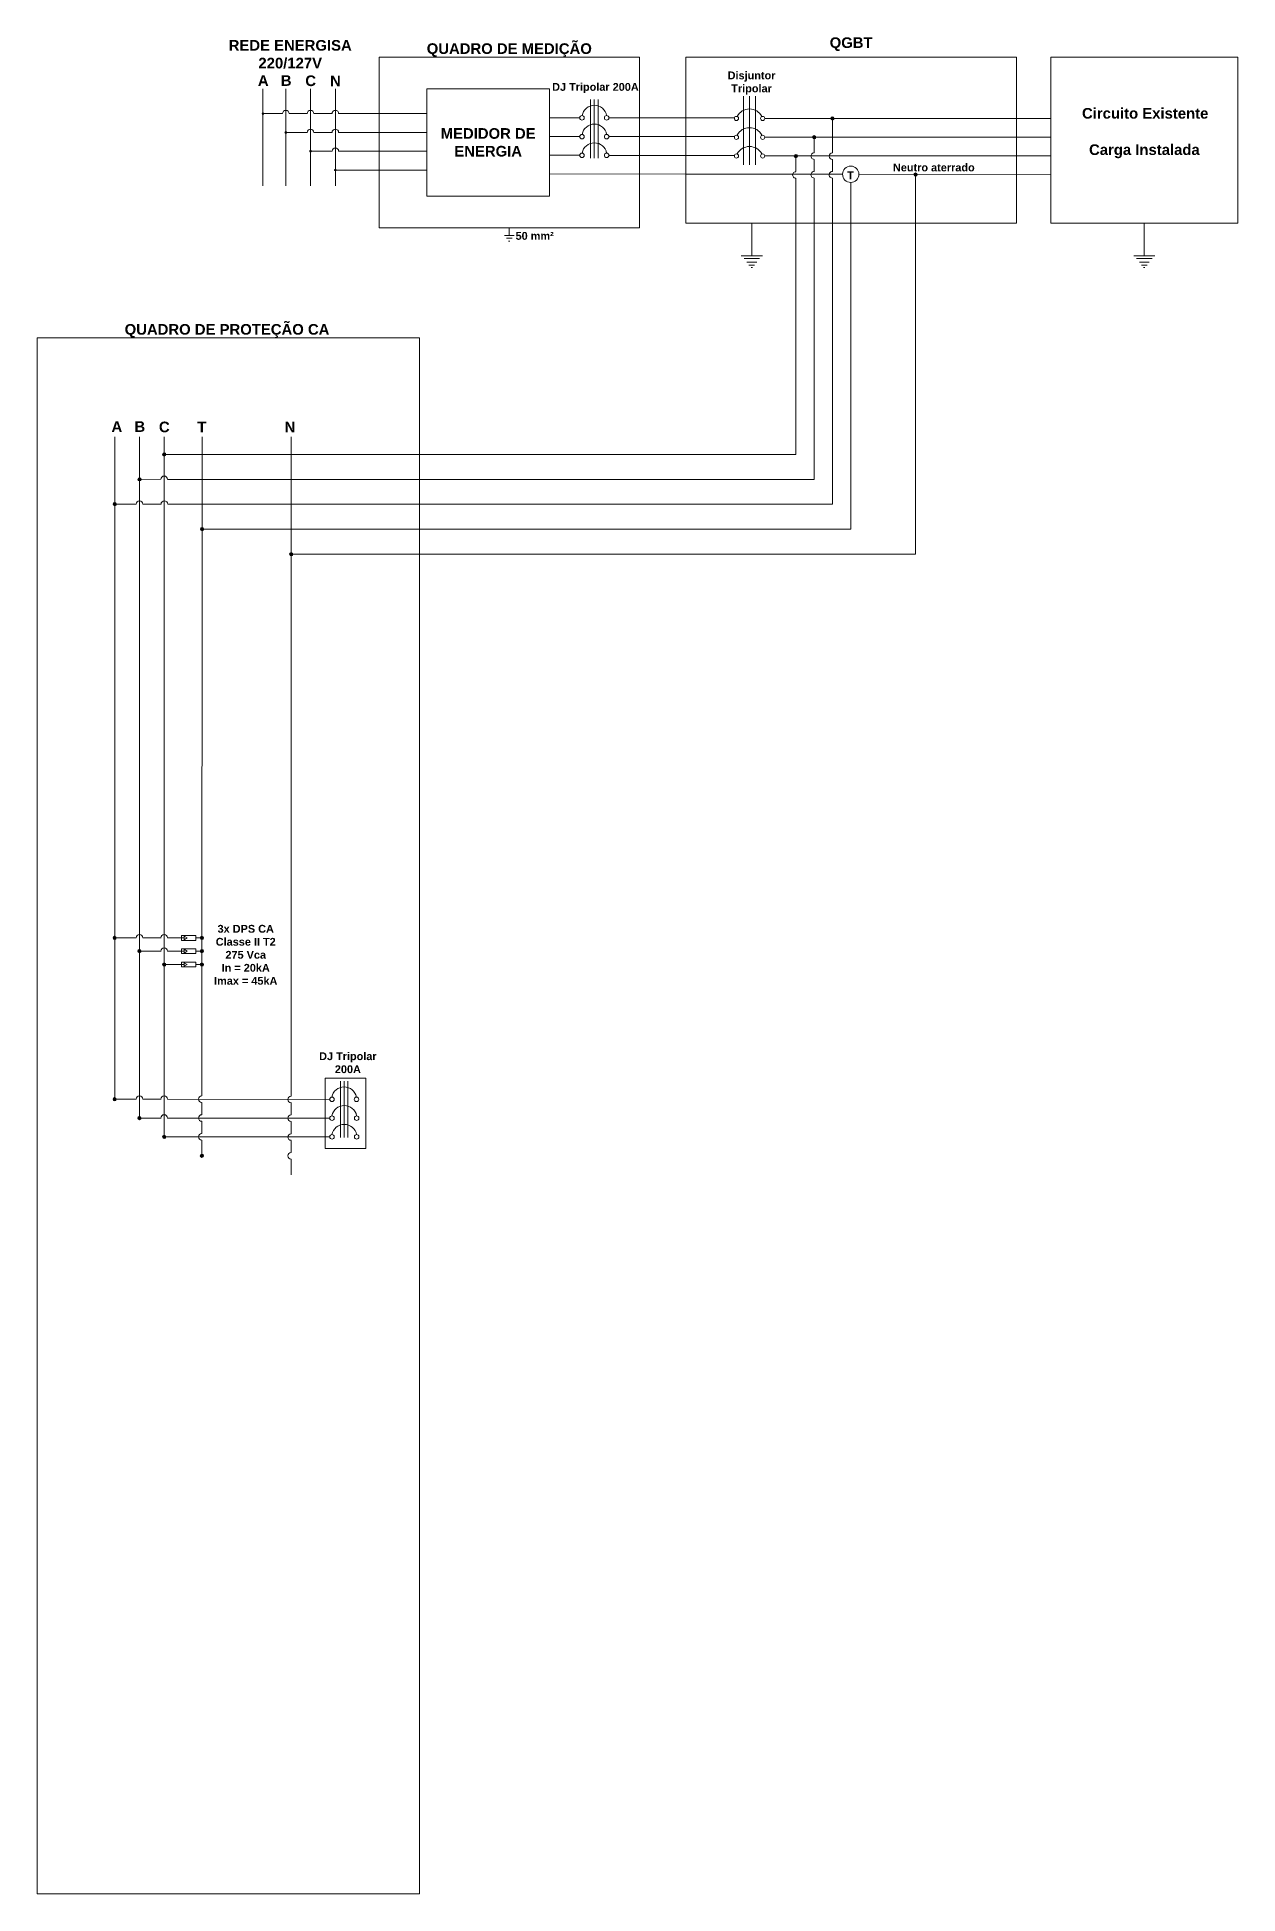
# Model space of a CAD drawing. Header units: millimetres. Extents: x 3949 to 5857, y -2081 to -943.
# Drawn here: x 5415.3 to 5488, y -1692.1 to -1579.7 of the extents above; entities that cross this region are included whole.
import ezdxf

# ---------------------------------------------------------------- set-up
doc = ezdxf.new("R2010")
doc.units = ezdxf.units.MM
doc.linetypes.add('ACAD_ISO03W100', pattern=[30, 12, -18])
doc.layers.add('DESENHO', color=7, linetype='Continuous', lineweight=0)
doc.styles.add('PDF Arial', font='arial.ttf')

msp = doc.modelspace()

# ---------------------------------------------------------------- texts
at = {"lineweight": 0, "insert": (5472.5, -1587.85), "char_height": 0.4723, "width": 5.8231, "attachment_point": 9, "style": 'PDF Arial'}
msp.add_mtext('\\pxqc;{\\fArial|b1|i0|c0|p34;Neutro aterrado}', dxfattribs=at)
at = {"color": 5, "lineweight": 0, "insert": (5430.94, -1603.64), "char_height": 0.644, "width": 9.8754, "attachment_point": 9, "style": 'PDF Arial'}
msp.add_mtext('{\\fArial|b1|i0|c0|p34;N}', dxfattribs=at)
at = {"layer": 'DESENHO', "lineweight": 0, "char_height": 0.644, "attachment_point": 9, "style": 'PDF Arial'}
for s, width, gutter_width, heights, insert in [('\\pxql;{\\fArial|b1|i0|c0|p34;QGBT}', 2.897, 25.9, [0.713], (5466.18, -1580.56)), ('\\pxqc;{\\fArial|b1|i0|c0|p34;QUADRO DE MEDIÇÃO}', 15.7613, 18.41, [2.49], (5451.77, -1580.93)), ('{\\fArial|b1|i0|c0|p34;QUADRO DE PROTEÇÃO CA}', 14.7974, 3.95, [2.7], (5433, -1597.92))]:
    msp.add_mtext_dynamic_manual_height_columns(s, width=width, gutter_width=gutter_width, heights=heights, dxfattribs=dict(at, insert=insert))
at = {"layer": 'DESENHO', "lineweight": 0, "style": 'PDF Arial'}
for s, insert, char_height, width, attachment_point in [('\\pxqc;{\\fArial|b1|i0|c0|p34;REDE ENERGISA\\P220/127V}', (5425.75, -1581.63), 0.644, 9.7574, 7), ('{\\fArial|b1|i0|c0|p34;A}', (5429.32, -1582.67), 0.644, 9.8754, 9), ('{\\fArial|b1|i0|c0|p34;B}', (5430.71, -1582.67), 0.644, 9.8754, 9), ('{\\fArial|b1|i0|c0|p34;C}', (5432.19, -1582.69), 0.644, 9.8754, 9), ('\\pxqc;{\\fArial|b1|i0|c0|p34;Disjuntor Tripolar}', (5461.05, -1583.2), 0.4723, 4.9896, 9), ('\\pxqc;{\\fArial|b1|i0|c0|p34;DJ Tripolar 200A}', (5452.12, -1583.11), 0.4723, 6.0339, 9), ('\\pxqc;{\\fArial|b1|i0|c0|p34;Circuito Existente}', (5487.32, -1584.66), 0.644, 9.8754, 9), ('\\pxqc;{\\fArial|b1|i0|c0|p34;MEDIDOR DE ENERGIA}', (5442.61, -1586.09), 0.644, 7.4245, 5), ('\\pxqc;{\\fArial|b1|i0|c0|p34;Carga Instalada}', (5488, -1587.05), 0.644, 11.3324, 9), ('{\\fArial|b1|i0|c0|p34;A}', (5420.46, -1603.61), 0.644, 9.8754, 9), ('{\\fArial|b1|i0|c0|p34;B}', (5421.85, -1603.61), 0.644, 9.8754, 9), ('{\\fArial|b1|i0|c0|p34;C}', (5423.33, -1603.64), 0.644, 9.8754, 9), ('\\pxqc;{\\fArial|b1|i0|c0|p34;3x DPS CA\\PClasse II T2\\P275 Vca\\PIn = 20kA\\PImax = 45kA}', (5430.43, -1637.07), 0.4723, 4.9896, 9), ('\\pxqc;{\\fArial|b1|i0|c0|p34;DJ Tripolar 200A}', (5436.43, -1642.42), 0.4723, 4.6226, 9)]:
    msp.add_mtext(s, dxfattribs=dict(at, insert=insert, char_height=char_height, width=width, attachment_point=attachment_point))
at = {"layer": 'DESENHO', "color": 5, "lineweight": 0, "insert": (5433.69, -1582.69), "char_height": 0.644, "width": 9.8754, "attachment_point": 9, "style": 'PDF Arial'}
msp.add_mtext('{\\fArial|b1|i0|c0|p34;N}', dxfattribs=at)
at = {"layer": 'DESENHO', "color": 3, "lineweight": 0, "insert": (5464.91, -1588.32), "char_height": 0.4734, "attachment_point": 9, "style": 'PDF Arial'}
msp.add_mtext_dynamic_manual_height_columns('\\pxqc;{\\fArial|b1|i0|c0|p34;T}', width=0.7284, gutter_width=19.04, heights=[0.524], dxfattribs=at)
at = {"layer": 'DESENHO', "color": 3, "lineweight": 0, "attachment_point": 9, "style": 'PDF Arial'}
for s, insert, char_height, width in [('{\\fArial|b1|i0|c0|p34;50 mm²}', (5446.58, -1591.99), 0.4723, 5.3936), ('{\\fArial|b1|i0|c0|p34;T}', (5425.55, -1603.64), 0.644, 9.8754)]:
    msp.add_mtext(s, dxfattribs=dict(at, insert=insert, char_height=char_height, width=width))

# ---------------------------------------------------------------- hatches: boundary and pattern name
at = {"lineweight": 0}
h = msp.add_hatch(color=5, dxfattribs=at)
h.dxf.hatch_style = 1
h.paths.add_polyline_path([(5430.79, -1611.01, 1), (5430.59, -1611.01, 1)])
at = {"layer": 'DESENHO', "lineweight": 0}
h = msp.add_hatch(color=256, dxfattribs=at)
h.dxf.hatch_style = 1
h.paths.add_polyline_path([(5429.06, -1584.35, -1), (5428.9, -1584.35, -1)])
h = msp.add_hatch(color=256, dxfattribs=at)
h.dxf.hatch_style = 1
h.paths.add_polyline_path([(5430.44, -1585.48, -1), (5430.29, -1585.48, -1)])
h = msp.add_hatch(color=256, dxfattribs=at)
h.dxf.hatch_style = 1
h.paths.add_polyline_path([(5463.55, -1584.64, 1), (5463.35, -1584.64, 1)])
h = msp.add_hatch(color=256, dxfattribs=at)
h.dxf.hatch_style = 1
h.paths.add_polyline_path([(5462.45, -1585.78, 1), (5462.25, -1585.78, 1)])
h = msp.add_hatch(color=256, dxfattribs=at)
h.dxf.hatch_style = 1
h.paths.add_polyline_path([(5431.94, -1586.62, -1), (5431.78, -1586.62, -1)])
h = msp.add_hatch(color=256, dxfattribs=at)
h.dxf.hatch_style = 1
h.paths.add_polyline_path([(5461.34, -1586.92, 1), (5461.14, -1586.92, 1)])
h = msp.add_hatch(color=5, dxfattribs=at)
h.dxf.hatch_style = 1
h.paths.add_polyline_path([(5433.44, -1587.76, -1), (5433.28, -1587.76, -1)])
h = msp.add_hatch(color=5, dxfattribs=at)
h.dxf.hatch_style = 1
h.paths.add_polyline_path([(5468.58, -1588.04, 1), (5468.38, -1588.04, 1)])
h = msp.add_hatch(color=256, dxfattribs=at)
h.dxf.hatch_style = 1
h.paths.add_polyline_path([(5423.1, -1604.97, 1), (5422.91, -1604.97, 1)])
h = msp.add_hatch(color=256, dxfattribs=at)
h.dxf.hatch_style = 1
h.paths.add_polyline_path([(5421.61, -1606.48, 1), (5421.41, -1606.48, 1)])
h = msp.add_hatch(color=256, dxfattribs=at)
h.dxf.hatch_style = 1
h.paths.add_polyline_path([(5420.11, -1607.98, 1), (5419.91, -1607.98, 1)])
h = msp.add_hatch(color=3, dxfattribs=at)
h.dxf.hatch_style = 1
h.paths.add_polyline_path([(5425.39, -1609.49, 1), (5425.19, -1609.49, 1)])
h = msp.add_hatch(color=256, dxfattribs=at)
h.dxf.hatch_style = 1
h.paths.add_polyline_path([(5420.1, -1634.23, 1), (5419.91, -1634.23, 1)])
h = msp.add_hatch(color=256, dxfattribs=at)
h.dxf.hatch_style = 1
h.paths.add_polyline_path([(5425.18, -1634.23, 1), (5425.38, -1634.23, 1)])
h = msp.add_hatch(color=256, dxfattribs=at)
h.dxf.hatch_style = 1
h.paths.add_polyline_path([(5421.6, -1635.03, 1), (5421.41, -1635.03, 1)])
h = msp.add_hatch(color=256, dxfattribs=at)
h.dxf.hatch_style = 1
h.paths.add_polyline_path([(5423.1, -1635.84, 1), (5422.91, -1635.84, 1)])
h = msp.add_hatch(color=256, dxfattribs=at)
h.dxf.hatch_style = 1
h.paths.add_polyline_path([(5425.18, -1635.03, 1), (5425.38, -1635.03, 1)])
h = msp.add_hatch(color=256, dxfattribs=at)
h.dxf.hatch_style = 1
h.paths.add_polyline_path([(5425.18, -1635.84, 1), (5425.38, -1635.84, 1)])
h = msp.add_hatch(color=256, dxfattribs=at)
h.dxf.hatch_style = 1
h.paths.add_polyline_path([(5420.1, -1643.99, 1), (5419.9, -1643.99, 1)])
h = msp.add_hatch(color=256, dxfattribs=at)
h.dxf.hatch_style = 1
h.paths.add_polyline_path([(5421.6, -1645.13, 1), (5421.4, -1645.13, 1)])
h = msp.add_hatch(color=256, dxfattribs=at)
h.dxf.hatch_style = 1
h.paths.add_polyline_path([(5423.1, -1646.27, 1), (5422.91, -1646.27, 1)])
h = msp.add_hatch(color=3, dxfattribs=at)
h.dxf.hatch_style = 1
h.paths.add_polyline_path([(5425.38, -1647.41, 1), (5425.18, -1647.41, 1)])

# ---------------------------------------------------------------- linework, layer by layer
at = {"color": 5, "lineweight": 0}
for p, q in [((5468.47, -1611.01), (5468.47, -1588.04)), ((5430.69, -1603.9), (5430.69, -1643.81)), ((5430.69, -1611.01), (5468.47, -1611.01)), ((5430.69, -1644.94), (5430.69, -1644.2)), ((5430.69, -1646.08), (5430.69, -1645.34)), ((5430.69, -1647.22), (5430.69, -1646.48)), ((5430.69, -1647.62), (5430.69, -1648.56))]:
    msp.add_line(p, q, dxfattribs=at)
msp.add_circle((5430.69, -1611.01), 0.0994, dxfattribs=at)
for centre in [(5430.69, -1644.01), (5430.69, -1645.14), (5430.69, -1646.28), (5430.69, -1647.42)]:
    msp.add_arc(centre, 0.199, 90, 270, dxfattribs=at)
at = {"layer": 'DESENHO', "lineweight": 0}
for p, q in [((5428.98, -1582.84), (5428.98, -1588.71)), ((5430.36, -1582.84), (5430.36, -1588.71)), ((5431.86, -1582.84), (5431.86, -1588.71)), ((5448.8, -1587.05), (5448.8, -1583.49)), ((5449.03, -1587.05), (5449.03, -1583.49)), ((5449.27, -1587.05), (5449.27, -1583.49)), ((5430.17, -1584.35), (5429.06, -1584.35)), ((5430.56, -1584.35), (5431.67, -1584.35)), ((5432.06, -1584.35), (5433.17, -1584.35)), ((5433.56, -1584.35), (5438.9, -1584.35)), ((5446.32, -1584.6), (5448.16, -1584.6)), ((5449.92, -1584.6), (5457.52, -1584.6)), ((5459.35, -1584.64), (5474.48, -1584.65)), ((5463.45, -1586.72), (5463.45, -1584.74)), ((5463.45, -1585.41), (5463.45, -1586.72)), ((5476.67, -1584.65), (5474.48, -1584.65)), ((5431.67, -1585.49), (5430.36, -1585.49)), ((5433.17, -1585.49), (5432.06, -1585.49)), ((5438.9, -1585.49), (5433.56, -1585.49)), ((5448.16, -1585.74), (5446.32, -1585.74)), ((5457.52, -1585.74), (5449.92, -1585.74)), ((5459.35, -1585.78), (5476.67, -1585.78)), ((5462.35, -1586.72), (5462.35, -1585.78)), ((5433.17, -1586.62), (5431.86, -1586.62)), ((5438.9, -1586.62), (5433.56, -1586.62)), ((5446.32, -1586.87), (5448.16, -1586.87)), ((5457.52, -1586.88), (5449.92, -1586.88)), ((5459.35, -1586.91), (5476.67, -1586.91)), ((5461.24, -1587.86), (5461.24, -1586.92)), ((5462.35, -1587.85), (5462.35, -1587.12)), ((5461.24, -1604.98), (5461.24, -1588.25)), ((5462.35, -1606.48), (5462.35, -1588.25)), ((5420.01, -1643.9), (5420.01, -1603.9)), ((5421.51, -1645.03), (5421.51, -1603.9)), ((5423, -1646.17), (5423, -1603.9)), ((5423, -1604.97), (5461.24, -1604.98)), ((5421.51, -1606.48), (5422.8, -1606.47)), ((5423.2, -1606.48), (5462.35, -1606.48)), ((5421.31, -1607.98), (5420.01, -1607.98)), ((5421.71, -1607.98), (5422.81, -1607.98)), ((5423.21, -1607.98), (5463.45, -1607.98)), ((5420, -1634.23), (5421.31, -1634.23)), ((5420.1, -1634.23), (5420, -1634.23)), ((5421.7, -1634.23), (5422.81, -1634.23)), ((5423.2, -1634.23), (5424.05, -1634.23)), ((5424.92, -1634.23), (5425.38, -1634.23)), ((5421.5, -1635.03), (5422.81, -1635.03)), ((5421.6, -1635.03), (5421.5, -1635.03)), ((5423.1, -1635.84), (5423, -1635.84)), ((5423.2, -1635.03), (5424.05, -1635.03)), ((5424.92, -1635.03), (5425.38, -1635.03)), ((5424.92, -1635.84), (5425.38, -1635.84)), ((5433.67, -1646.31), (5433.67, -1642.9)), ((5433.89, -1646.31), (5433.89, -1642.9)), ((5434.12, -1646.31), (5434.12, -1642.9)), ((5420.1, -1643.99), (5420, -1643.99)), ((5421.7, -1643.99), (5422.81, -1643.99)), ((5423.2, -1643.99), (5433.02, -1644)), ((5421.6, -1645.13), (5421.5, -1645.13)), ((5421.5, -1645.13), (5422.81, -1645.13)), ((5423.2, -1645.13), (5433.03, -1645.13)), ((5423.1, -1646.27), (5423, -1646.27)), ((5423, -1646.27), (5433.03, -1646.27))]:
    msp.add_line(p, q, dxfattribs=at)
at = {"layer": 'DESENHO', "color": 5, "lineweight": 0}
for p, q in [((5433.36, -1582.84), (5433.36, -1588.71)), ((5438.9, -1587.76), (5433.36, -1587.76)), ((5446.32, -1587.99), (5454.57, -1588.01)), ((5454.57, -1588.01), (5464.07, -1588.02)), ((5465.06, -1588.02), (5476.67, -1588.05))]:
    msp.add_line(p, q, dxfattribs=at)
at = {"layer": 'DESENHO', "color": 0, "lineweight": 0}
for p, q in [((5463.45, -1587.85), (5463.45, -1587.12)), ((5463.45, -1607.98), (5463.45, -1588.25))]:
    msp.add_line(p, q, dxfattribs=at)
at = {"layer": 'DESENHO', "color": 3, "lineweight": 0}
for p, q in [((5464.56, -1588.52), (5464.56, -1590.58)), ((5464.56, -1590.58), (5464.56, -1609.5)), ((5443.85, -1592.06), (5443.93, -1592.06)), ((5443.89, -1591.72), (5443.89, -1591.26)), ((5458.53, -1593.67), (5458.61, -1593.67)), ((5482.29, -1593.67), (5482.37, -1593.67)), ((5425.28, -1643.79), (5425.29, -1603.9)), ((5425.29, -1609.49), (5464.56, -1609.49)), ((5425.28, -1644.19), (5425.28, -1644.93)), ((5425.28, -1645.33), (5425.28, -1646.07)), ((5425.28, -1646.47), (5425.28, -1647.31))]:
    msp.add_line(p, q, dxfattribs=at)
at = {"layer": 'DESENHO', "color": 3, "linetype": 'Continuous', "lineweight": 0}
for p, q in [((5458.57, -1592.95), (5458.57, -1590.97)), ((5482.33, -1592.95), (5482.33, -1590.97))]:
    msp.add_line(p, q, dxfattribs=at)
at = {"layer": 'DESENHO', "color": 18, "lineweight": 0, "true_color": 0x000000}
for p, q in [((5424.05, -1634.23), (5424.21, -1634.23)), ((5424.4, -1634.23), (5424.21, -1634.12)), ((5424.21, -1634.34), (5424.21, -1634.12)), ((5424.21, -1634.34), (5424.4, -1634.23)), ((5424.05, -1635.03), (5424.21, -1635.03)), ((5424.05, -1635.84), (5424.21, -1635.84)), ((5424.4, -1635.03), (5424.21, -1634.92)), ((5424.21, -1635.15), (5424.21, -1634.92)), ((5424.21, -1635.15), (5424.4, -1635.03)), ((5424.4, -1635.84), (5424.21, -1635.73)), ((5424.21, -1635.95), (5424.21, -1635.73)), ((5424.21, -1635.95), (5424.4, -1635.84))]:
    msp.add_line(p, q, dxfattribs=at)
at = {"layer": 'DESENHO'}
msp.add_line((5424.05, -1635.84), (5423, -1635.84), dxfattribs=at)
at = {"layer": 'DESENHO', "linetype": 'ACAD_ISO03W100', "lineweight": 0}
msp.add_line((5419.94, -1643.99), (5421.3, -1643.99), dxfattribs=at)
at = {"layer": 'DESENHO', "lineweight": 0}
for points in [[(5451.77, -1591.26), (5436.01, -1591.26), (5436.01, -1580.93), (5451.77, -1580.93)], [(5454.57, -1590.97), (5474.6, -1590.97), (5474.6, -1580.93), (5454.57, -1580.93)], [(5487.99, -1580.93), (5476.67, -1580.93), (5476.67, -1590.97), (5487.99, -1590.97)], [(5446.32, -1582.85), (5438.9, -1582.85), (5438.9, -1589.34), (5446.32, -1589.34)], [(5424.05, -1634.08), (5424.92, -1634.08), (5424.92, -1634.38), (5424.05, -1634.38)], [(5424.05, -1634.89), (5424.92, -1634.89), (5424.92, -1635.18), (5424.05, -1635.18)], [(5424.05, -1635.69), (5424.92, -1635.69), (5424.92, -1635.99), (5424.05, -1635.99)]]:
    msp.add_lwpolyline(points, close=True, dxfattribs=at)
at = {"layer": 'DESENHO', "color": 7, "lineweight": 0}
for points in [[(5458.06, -1583.3), (5458.06, -1587.45)], [(5458.43, -1583.3), (5458.43, -1587.45)], [(5458.8, -1583.3), (5458.8, -1587.45)]]:
    msp.add_lwpolyline(points, dxfattribs=at)
at = {"layer": 'DESENHO', "color": 3, "lineweight": 0}
for points in [[(5443.59, -1591.72), (5443.89, -1591.72), (5444.19, -1591.72)], [(5443.72, -1591.89), (5443.89, -1591.89), (5444.06, -1591.89)], [(5459.21, -1592.95), (5457.93, -1592.95)], [(5458.1, -1593.12), (5458.57, -1593.12), (5459.04, -1593.12)], [(5482.97, -1592.95), (5481.69, -1592.95)], [(5481.86, -1593.12), (5482.33, -1593.12), (5482.8, -1593.12)], [(5458.27, -1593.34), (5458.57, -1593.34), (5458.87, -1593.34)], [(5458.4, -1593.51), (5458.57, -1593.51), (5458.74, -1593.51)], [(5482.03, -1593.34), (5482.33, -1593.34), (5482.63, -1593.34)], [(5482.16, -1593.51), (5482.33, -1593.51), (5482.5, -1593.51)]]:
    msp.add_lwpolyline(points, dxfattribs=at)
at = {"layer": 'DESENHO'}
for points in [[(5415.31, -1597.92), (5438.46, -1597.92), (5438.46, -1692.08), (5415.31, -1692.08)], [(5432.74, -1642.71), (5435.2, -1642.71), (5435.2, -1646.98), (5432.74, -1646.98)]]:
    msp.add_lwpolyline(points, close=True, dxfattribs=at)
at = {"layer": 'DESENHO', "lineweight": 0}
for centre, radius in [((5448.29, -1584.6), 0.137), ((5449.78, -1584.6), 0.137), ((5457.64, -1584.64), 0.125), ((5459.23, -1584.64), 0.125), ((5463.45, -1584.64), 0.0994), ((5430.36, -1585.49), 0.0531), ((5448.29, -1585.74), 0.137), ((5449.78, -1585.74), 0.137), ((5457.64, -1585.78), 0.125), ((5459.23, -1585.78), 0.125), ((5462.35, -1585.78), 0.0994), ((5431.86, -1586.62), 0.0531), ((5448.29, -1586.87), 0.137), ((5449.78, -1586.87), 0.137), ((5457.64, -1586.91), 0.125), ((5459.23, -1586.91), 0.125), ((5461.24, -1586.92), 0.0994), ((5423, -1604.97), 0.0994), ((5421.51, -1606.48), 0.0994), ((5420.01, -1607.98), 0.0994), ((5420, -1634.23), 0.0994), ((5425.28, -1634.23), 0.0994), ((5421.5, -1635.03), 0.0994), ((5423, -1635.84), 0.0994), ((5425.28, -1635.03), 0.0994), ((5425.28, -1635.84), 0.0994), ((5420, -1643.99), 0.0994), ((5433.16, -1644), 0.137), ((5434.64, -1644), 0.137), ((5421.5, -1645.13), 0.0994), ((5433.16, -1645.14), 0.137), ((5434.65, -1645.14), 0.137), ((5423, -1646.27), 0.0994), ((5433.16, -1646.27), 0.137), ((5434.65, -1646.27), 0.137)]:
    msp.add_circle(centre, radius, dxfattribs=at)
at = {"layer": 'DESENHO', "color": 3, "lineweight": 0}
for centre, radius in [((5464.56, -1588.02), 0.494), ((5425.29, -1609.49), 0.0994), ((5425.28, -1647.41), 0.0994)]:
    msp.add_circle(centre, radius, dxfattribs=at)
at = {"layer": 'DESENHO', "color": 5, "lineweight": 0}
for centre, radius in [((5433.36, -1587.76), 0.0531), ((5468.48, -1588.04), 0.0994)]:
    msp.add_circle(centre, radius, dxfattribs=at)
at = {"layer": 'DESENHO', "lineweight": 0}
for centre, radius, start, end in [((5430.36, -1584.35), 0.199, 0, 180), ((5431.86, -1584.35), 0.199, 0, 180), ((5433.36, -1584.35), 0.199, 0, 180), ((5449.04, -1584.6), 0.756, 10.5037, 169.4963), ((5458.43, -1584.92), 0.852, 28.3222, 151.6778), ((5431.86, -1585.49), 0.199, 0, 180), ((5433.36, -1585.49), 0.199, 0, 180), ((5449.04, -1585.74), 0.756, 10.5037, 169.4963), ((5458.43, -1586.05), 0.852, 28.3222, 151.6778), ((5433.36, -1586.63), 0.199, 1.3758, 178.6242), ((5449.04, -1586.87), 0.756, 10.5037, 169.4963), ((5458.43, -1587.19), 0.852, 28.3222, 151.6778), ((5462.35, -1586.92), 0.199, 90, 270.0393), ((5463.45, -1586.92), 0.199, 90, 270), ((5461.24, -1588.06), 0.199, 90, 270.0393), ((5462.35, -1588.05), 0.199, 90, 270.0393), ((5463.45, -1588.05), 0.199, 90, 270.0393), ((5423, -1606.48), 0.2, 0.2967, 179.7224), ((5421.51, -1607.98), 0.2, 0.2967, 179.7224), ((5423.01, -1607.98), 0.2, 0.2967, 179.7224), ((5421.5, -1634.23), 0.199, 0, 180), ((5423, -1634.23), 0.199, 0, 180), ((5423, -1635.03), 0.199, 0, 180), ((5421.5, -1643.99), 0.199, 0, 180), ((5423, -1643.99), 0.199, 0, 180), ((5433.89, -1644.01), 0.763, 10.9358, 169.0988), ((5423, -1645.13), 0.199, 0, 180), ((5433.9, -1645.14), 0.763, 10.9358, 169.0988), ((5433.9, -1646.28), 0.763, 10.9358, 169.0988)]:
    msp.add_arc(centre, radius, start, end, dxfattribs=at)
at = {"layer": 'DESENHO', "color": 3, "lineweight": 0}
for centre in [(5425.28, -1643.99), (5425.28, -1645.13), (5425.28, -1646.27)]:
    msp.add_arc(centre, 0.2, 90.2967, 269.7224, dxfattribs=at)

msp.set_redraw_order([(e.dxf.handle, doc.entitydb.next_handle()) for e in msp.query("TEXT MTEXT ATTDEF DIMENSION ARC_DIMENSION")])  # texts and dimensions are drawn at this point

doc.saveas('drawing.dxf')
